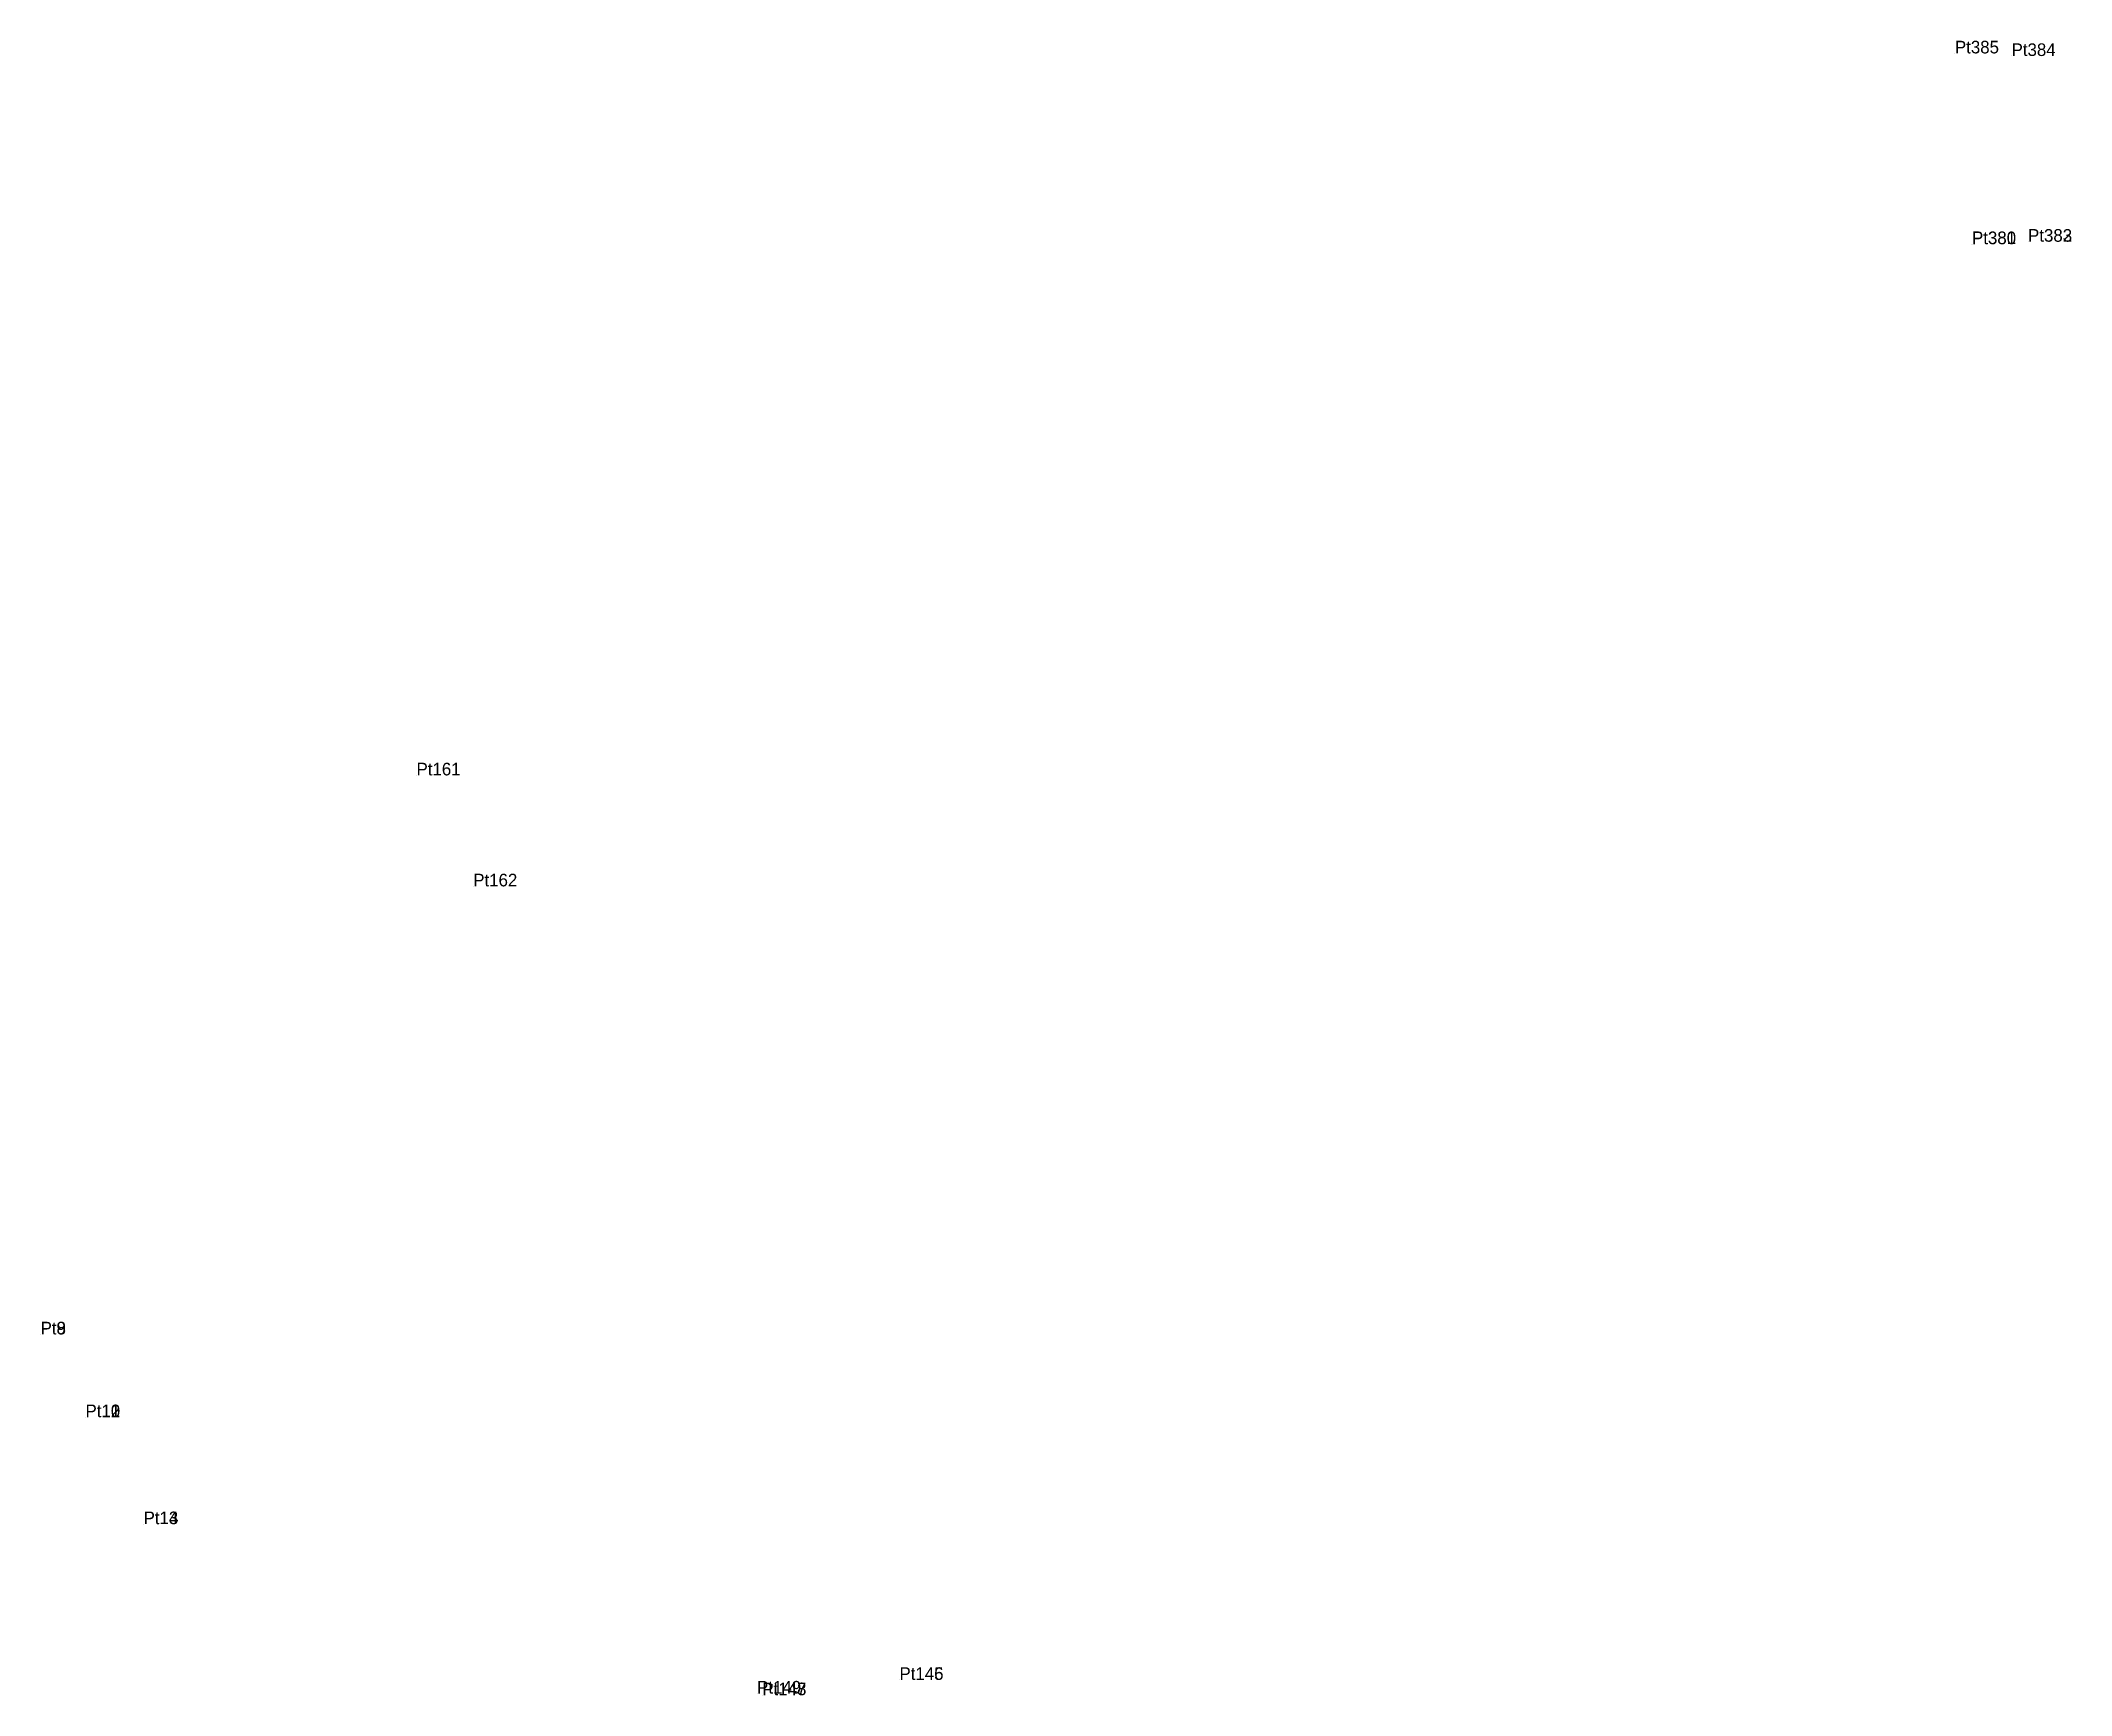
# Model space of a CAD drawing. Extents: x 0 to 667379, y 0 to 1854856.
# Drawn here: x 550498.4 to 550788.3, y 1838178.2 to 1838414.5 of the extents above; entities that cross this region are included whole.
import ezdxf

# ---------------------------------------------------------------- set-up
doc = ezdxf.new("R2010")
doc.units = 0
doc.layers.add('Level 12', color=7, linetype='Continuous')
doc.layers.add('Level 7', color=7, linetype='Continuous')

msp = doc.modelspace()

# ---------------------------------------------------------------- texts
at = {"layer": 'Level 12'}
for s, p in [('Pt385', (550771.675, 1838412.636)), ('Pt384', (550779.767, 1838412.267)), ('Pt381', (550774.114, 1838385.411)), ('Pt380', (550774.121, 1838385.396)), ('Pt382', (550782.115, 1838385.753)), ('Pt383', (550782.12, 1838385.749)), ('Pt161', (550552.028, 1838309.552)), ('Pt162', (550560.126, 1838293.706)), ('Pt9', (550498.356, 1838229.733)), ('Pt8', (550498.358, 1838229.736)), ('Pt11', (550504.764, 1838217.914)), ('Pt12', (550504.765, 1838217.914)), ('Pt10', (550504.767, 1838217.915)), ('Pt13', (550513.054, 1838202.642)), ('Pt14', (550513.067, 1838202.646)), ('Pt145', (550620.982, 1838180.406)), ('Pt146', (550620.985, 1838180.406)), ('Pt149', (550600.654, 1838178.455)), ('Pt147', (550601.395, 1838178.218)), ('Pt148', (550601.401, 1838178.22))]:
    msp.add_text(s, height=1.8, dxfattribs=at).set_placement(p)

# ---------------------------------------------------------------- linework, layer by layer
at = {"layer": 'Level 7'}
for p, q in [((550771.675, 1838412.636), (550771.675, 1838412.636)), ((550779.767, 1838412.267), (550779.767, 1838412.267)), ((550774.114, 1838385.411), (550774.114, 1838385.411)), ((550774.121, 1838385.396), (550774.121, 1838385.396)), ((550782.115, 1838385.753), (550782.115, 1838385.753)), ((550782.12, 1838385.749), (550782.12, 1838385.749)), ((550552.028, 1838309.552), (550552.028, 1838309.552)), ((550560.126, 1838293.706), (550560.126, 1838293.706)), ((550498.356, 1838229.733), (550498.356, 1838229.733)), ((550498.358, 1838229.736), (550498.358, 1838229.736)), ((550504.764, 1838217.914), (550504.764, 1838217.914)), ((550504.765, 1838217.914), (550504.765, 1838217.914)), ((550504.767, 1838217.915), (550504.767, 1838217.915)), ((550513.054, 1838202.642), (550513.054, 1838202.642)), ((550513.067, 1838202.646), (550513.067, 1838202.646)), ((550620.982, 1838180.406), (550620.982, 1838180.406)), ((550620.985, 1838180.406), (550620.985, 1838180.406)), ((550600.654, 1838178.455), (550600.654, 1838178.455)), ((550601.395, 1838178.218), (550601.395, 1838178.218)), ((550601.401, 1838178.22), (550601.401, 1838178.22))]:
    msp.add_line(p, q, dxfattribs=at)

msp.set_redraw_order([(e.dxf.handle, doc.entitydb.next_handle()) for e in msp.query("TEXT MTEXT ATTDEF DIMENSION ARC_DIMENSION")])  # texts and dimensions are drawn at this point

doc.saveas('drawing.dxf')
